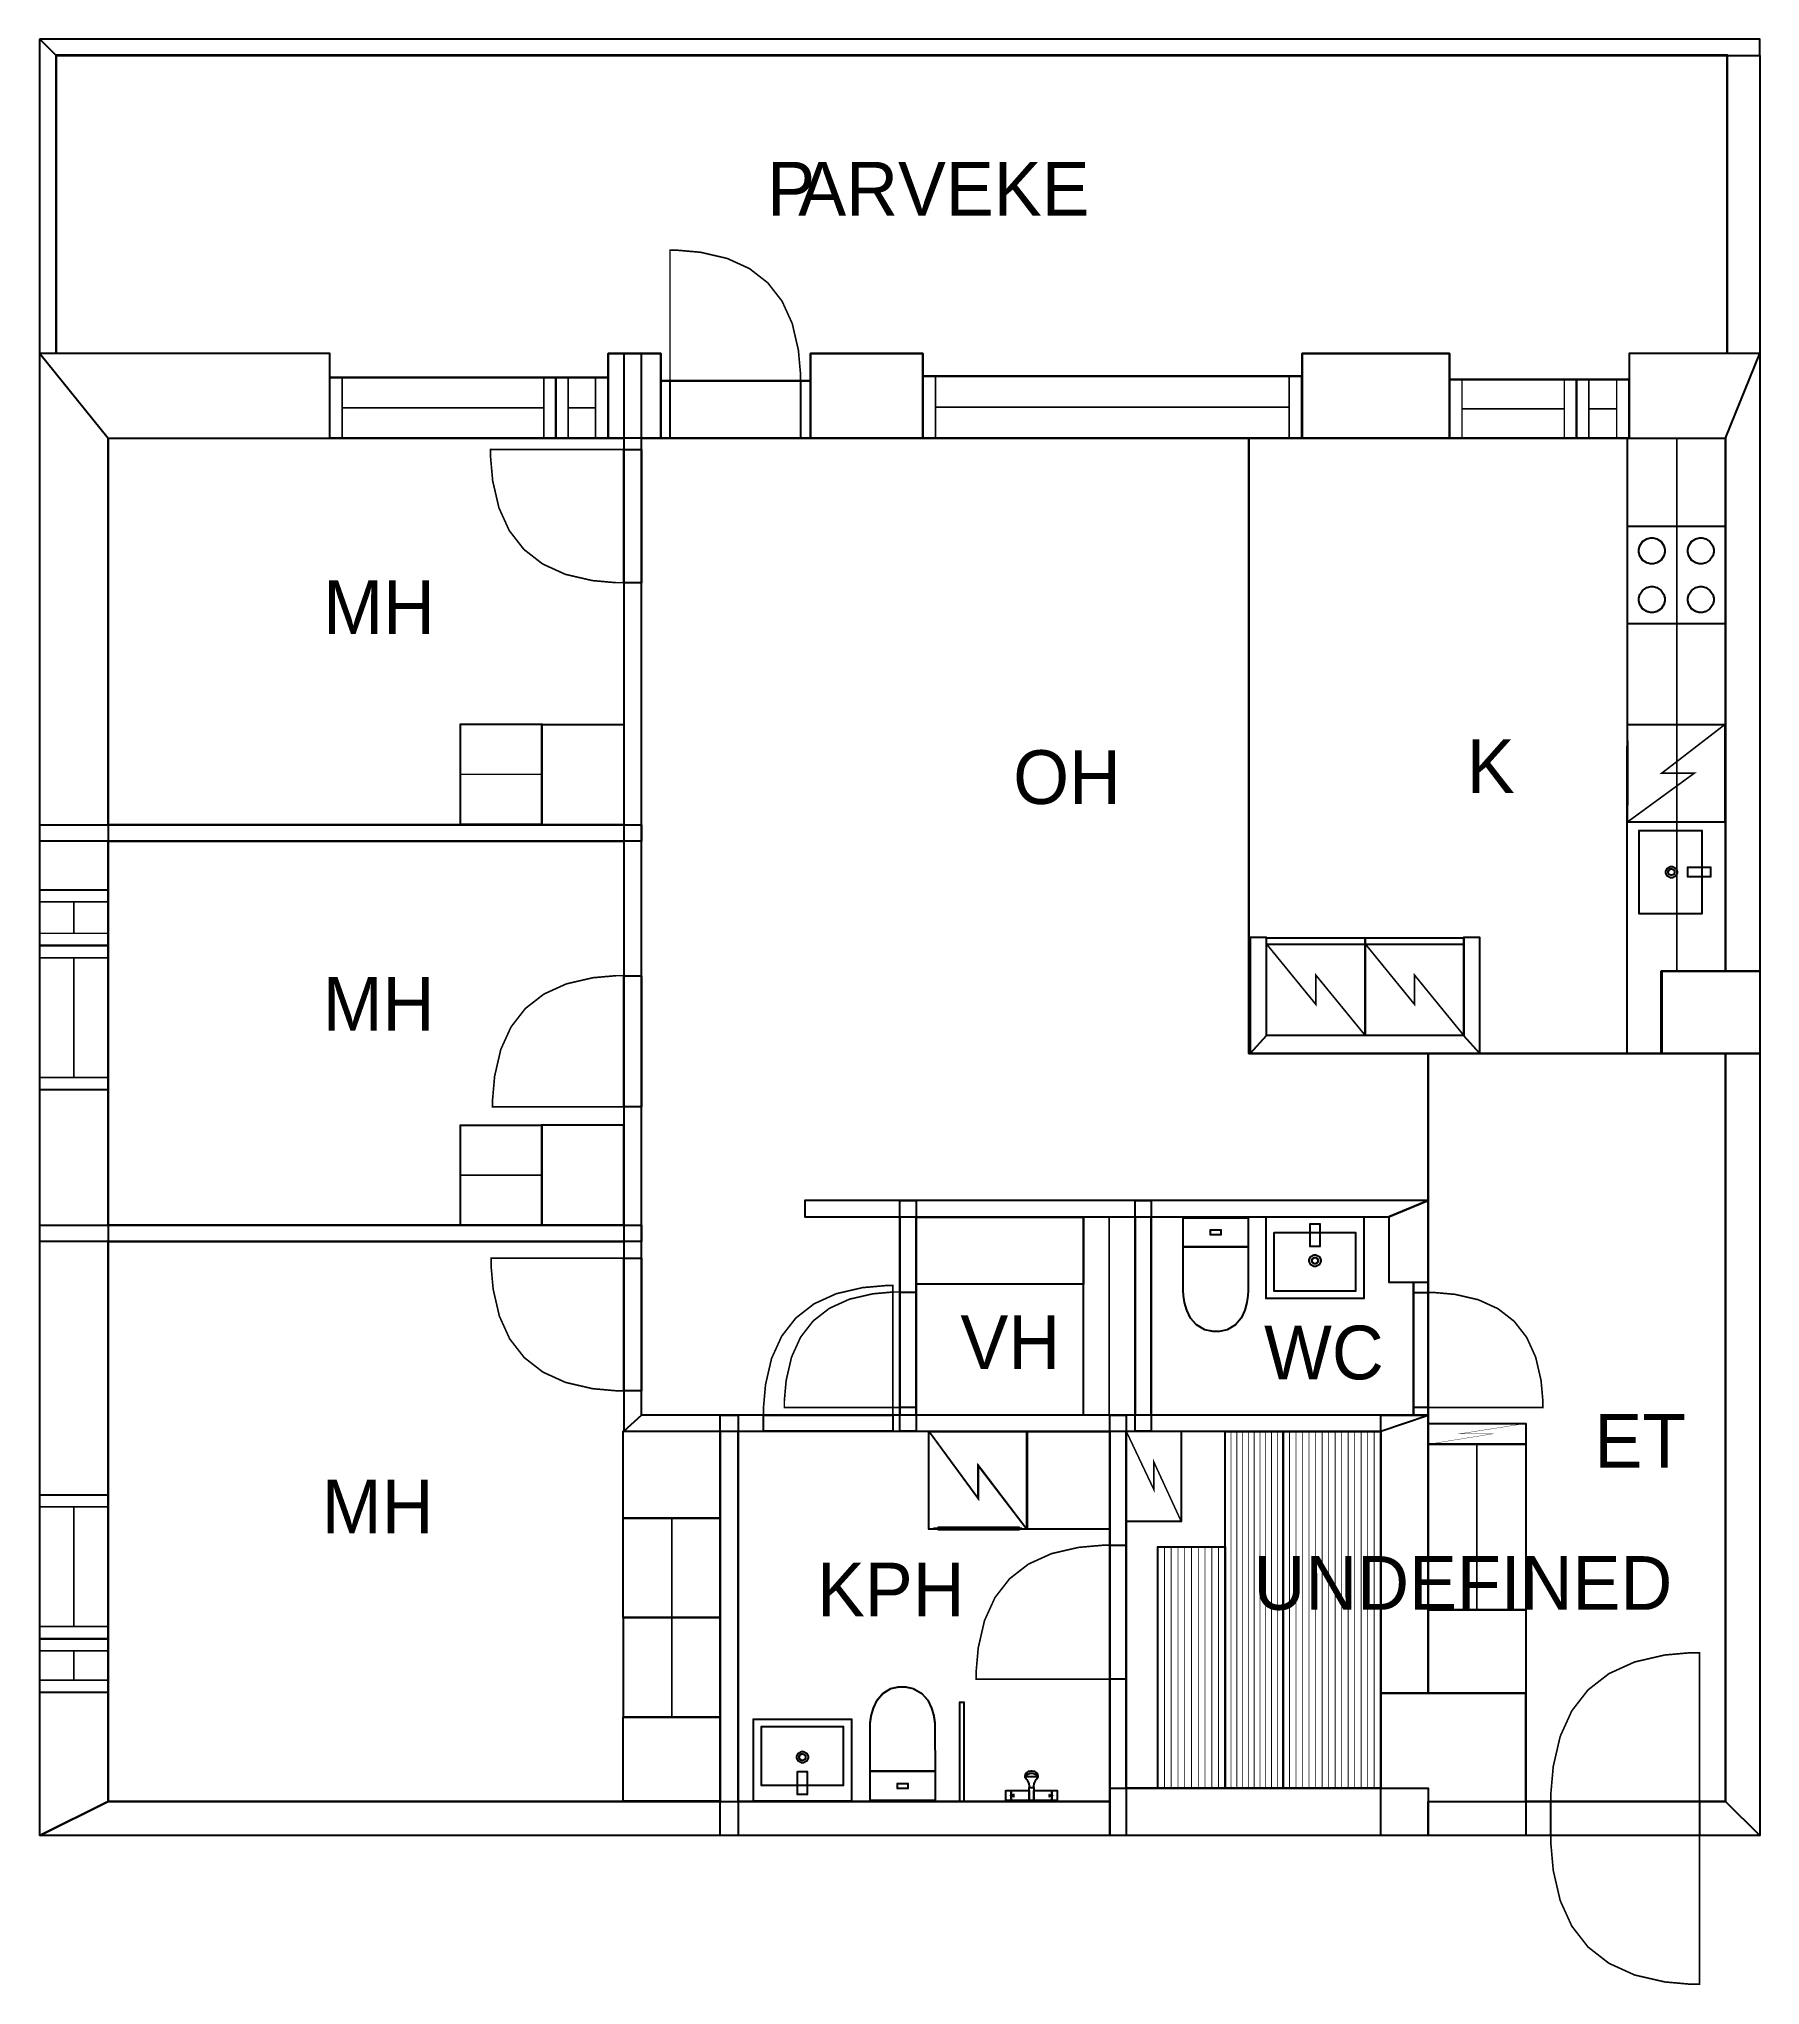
# Model space of a CAD drawing. Extents: x 0.4 to 11.5, y 0 to 12.5.
import ezdxf

# ---------------------------------------------------------------- set-up
doc = ezdxf.new("R2010")
doc.units = 0
doc.layers.get('0').update_dxf_attribs({"linetype": 'CONTINUOUS'})

msp = doc.modelspace()

# ---------------------------------------------------------------- texts
at = {"color": 0}
for s, p in [('P', (5.09608, 11.3294)), ('ARVEKE', (5.29508, 11.3294)), ('MH', (2.25347, 8.65106)), ('K', (9.57607, 7.63222)), ('OH', (6.67137, 7.56238)), ('MH', (2.25028, 6.11086)), ('VH', (6.33333, 3.94417)), ('WC', (8.27775, 3.87838)), ('ET', (10.3928, 3.3134)), ('MH', (2.24475, 2.893)), ('UNDEFINED', (8.20997, 2.40281)), ('KPH', (5.41481, 2.36086))]:
    msp.add_text(s, height=0.34375, dxfattribs=at).set_placement(p)

# ---------------------------------------------------------------- linework, layer by layer
at = {"color": 0}
for points, const_width in [([(0.438043, 10.4467), (0.438043, 12.458), (0.54221, 12.3538), (0.54221, 10.4467), (0.438043, 10.4467)], 0.002083), ([(0.54221, 12.3538), (11.4511, 12.3538), (11.4511, 12.458), (0.438043, 12.458), (0.54221, 12.3538)], 0.002083), ([(11.2427, 10.4467), (10.6151, 10.4467), (10.6151, 10.2805), (9.4655, 10.2805), (9.4655, 10.4467), (8.52154, 10.4467), (8.52154, 10.3014), (6.09158, 10.3014), (6.09158, 10.4467), (5.37343, 10.4467), (5.37343, 10.2723), (4.41396, 10.2723), (4.41396, 10.4467), (4.0779, 10.4467), (4.0779, 10.2917), (2.29617, 10.2917), (2.29617, 10.4467), (0.54221, 10.4467), (0.54221, 12.3587), (11.2427, 12.3587), (11.2427, 10.4467)], 0.002083), ([(11.2427, 12.3538), (11.4511, 12.3538), (11.4511, 10.4467), (11.2427, 10.4467), (11.2427, 12.3538)], 0.002083), ([(5.30886, 10.2723), (5.30886, 10.3213), (5.29579, 10.4681), (5.25662, 10.6378), (5.19135, 10.7813), (5.10004, 10.8987), (4.98258, 10.9901), (4.83903, 11.0553), (4.66938, 11.0945), (4.52257, 11.1075), (4.47364, 11.1075), (4.47364, 10.2723), (5.30886, 10.2723)], 0.010417), ([(0.875543, 9.905), (2.29617, 9.905), (2.29617, 10.4467), (0.438043, 10.4467), (0.875543, 9.905)], 0.002083), ([(0.438043, 0.957411), (0.438043, 10.4467), (0.875543, 9.905), (0.875543, 1.17616), (0.438043, 0.957411)], 0.002083), ([(4.0779, 10.4467), (4.41396, 10.4467), (4.41396, 9.905), (4.0779, 9.905), (4.0779, 10.4467)], 0.002083), ([(4.29096, 3.64968), (4.29096, 10.4467), (4.1774, 10.4467), (4.1774, 3.54551), (4.29096, 3.64968)], 0.002083), ([(5.37343, 10.4467), (6.09158, 10.4467), (6.09158, 9.905), (5.37343, 9.905), (5.37343, 10.4467)], 0.002083), ([(8.52154, 10.4467), (9.4655, 10.4467), (9.4655, 9.905), (8.52154, 9.905), (8.52154, 10.4467)], 0.002083), ([(10.6151, 9.905), (11.2323, 9.905), (11.4511, 10.4467), (10.6151, 10.4467), (10.6151, 9.905)], 0.002083), ([(11.4511, 10.4467), (11.4511, 6.4924), (11.2323, 6.4924), (11.2323, 9.905), (11.4511, 10.4467)], 0.002083), ([(2.29665, 10.2917), (3.74333, 10.2917), (3.74333, 9.905), (2.29665, 9.905), (2.29665, 10.2917)], 0.010417), ([(2.29665, 10.2917), (3.74333, 10.2917), (3.74333, 9.905), (2.29665, 9.905), (2.29665, 10.2917)], 0.010417), ([(2.29617, 10.2917), (4.0779, 10.2917), (4.0779, 9.905), (2.29617, 9.905), (2.29617, 10.2917)], 0.002083), ([(3.74333, 10.2917), (4.07531, 10.2917), (4.07531, 9.905), (3.74333, 9.905), (3.74333, 10.2917)], 0.010417), ([(3.74333, 10.2917), (4.07531, 10.2917), (4.07531, 9.905), (3.74333, 9.905), (3.74333, 10.2917)], 0.010417), ([(4.41396, 10.2723), (5.37343, 10.2723), (5.37343, 9.905), (4.41396, 9.905), (4.41396, 10.2723)], 0.002083), ([(4.47374, 10.2723), (5.30886, 10.2723), (5.30886, 9.905), (4.47374, 9.905), (4.47374, 10.2723)], 0.010417), ([(4.47374, 10.2723), (5.30886, 10.2723), (5.30886, 9.905), (4.47374, 9.905), (4.47374, 10.2723)], 0.010417), ([(6.09511, 10.3014), (8.51676, 10.3014), (8.51676, 9.905), (6.09511, 9.905), (6.09511, 10.3014)], 0.010417), ([(6.09511, 10.3014), (8.51676, 10.3014), (8.51676, 9.905), (6.09511, 9.905), (6.09511, 10.3014)], 0.010417), ([(6.09158, 10.3014), (8.52154, 10.3014), (8.52154, 9.905), (6.09158, 9.905), (6.09158, 10.3014)], 0.002083), ([(9.46696, 10.2805), (10.2782, 10.2805), (10.2782, 9.905), (9.46696, 9.905), (9.46696, 10.2805)], 0.010417), ([(9.46696, 10.2805), (10.2782, 10.2805), (10.2782, 9.905), (9.46696, 9.905), (9.46696, 10.2805)], 0.010417), ([(9.4655, 10.2805), (10.6151, 10.2805), (10.6151, 9.905), (9.4655, 9.905), (9.4655, 10.2805)], 0.002083), ([(10.2782, 10.2805), (10.6134, 10.2805), (10.6134, 9.905), (10.2782, 9.905), (10.2782, 10.2805)], 0.010417), ([(10.2782, 10.2805), (10.6134, 10.2805), (10.6134, 9.905), (10.2782, 9.905), (10.2782, 10.2805)], 0.010417), ([(10.6038, 9.905), (11.2323, 9.905), (11.2323, 6.4924), (10.8242, 6.4924), (10.8242, 5.96376), (10.6036, 5.96376), (10.6038, 9.905)], 0.010417), ([(10.9198, 9.90522), (10.9198, 6.4924), (11.2323, 6.4924), (11.2323, 9.90522), (10.9198, 9.90522)], 0.010417), ([(4.1774, 8.97906), (4.12744, 8.97906), (3.9776, 8.9924), (3.80447, 9.03233), (3.65793, 9.09896), (3.53808, 9.19217), (3.44482, 9.31207), (3.37825, 9.45856), (3.33826, 9.63167), (3.32497, 9.78153), (3.32497, 9.83143), (4.1774, 9.83143), (4.1774, 8.97906)], 0.010417), ([(4.1774, 9.83143), (4.29096, 9.83143), (4.29096, 8.97906), (4.1774, 8.97906), (4.1774, 9.83143)], 0.010417), ([(4.1774, 9.83143), (4.29096, 9.83143), (4.29096, 8.97906), (4.1774, 8.97906), (4.1774, 9.83143)], 0.010417), ([(10.604, 9.34022), (10.604, 8.71485), (11.2321, 8.71485), (11.2321, 9.34022), (10.604, 9.34022)], 0.010417), ([(10.7607, 9.0995), (10.7526, 9.0995), (10.7282, 9.10607), (10.7017, 9.12392), (10.6839, 9.15039), (10.6774, 9.17475), (10.6774, 9.18283), (10.6774, 9.19097), (10.6839, 9.21528), (10.7017, 9.24175), (10.7282, 9.25965), (10.7526, 9.26617), (10.7607, 9.26617), (10.7688, 9.26617), (10.7931, 9.25965), (10.8196, 9.24175), (10.8375, 9.21528), (10.844, 9.19097), (10.844, 9.18283), (10.844, 9.17475), (10.8375, 9.15039), (10.8196, 9.12392), (10.7931, 9.10607), (10.7688, 9.0995), (10.7607, 9.0995)], 0.010417), ([(11.0739, 9.0995), (11.0658, 9.0995), (11.0414, 9.10607), (11.015, 9.12392), (10.9971, 9.15039), (10.9906, 9.17475), (10.9906, 9.18283), (10.9906, 9.19097), (10.9971, 9.21528), (11.015, 9.24175), (11.0414, 9.25965), (11.0658, 9.26617), (11.0739, 9.26617), (11.082, 9.26617), (11.1063, 9.25965), (11.1329, 9.24175), (11.1507, 9.21528), (11.1573, 9.19097), (11.1573, 9.18283), (11.1573, 9.17475), (11.1507, 9.15039), (11.1329, 9.12392), (11.1063, 9.10607), (11.082, 9.0995), (11.0739, 9.0995)], 0.010417), ([(10.7607, 8.78749), (10.7526, 8.78749), (10.7282, 8.79406), (10.7017, 8.8119), (10.6839, 8.83843), (10.6774, 8.86274), (10.6774, 8.87082), (10.6774, 8.87896), (10.6839, 8.90332), (10.7017, 8.92979), (10.7282, 8.94764), (10.7526, 8.95415), (10.7607, 8.95415), (10.7688, 8.95415), (10.7931, 8.94764), (10.8196, 8.92979), (10.8375, 8.90332), (10.844, 8.87896), (10.844, 8.87082), (10.844, 8.86274), (10.8375, 8.83843), (10.8196, 8.8119), (10.7931, 8.79406), (10.7688, 8.78749), (10.7607, 8.78749)], 0.010417), ([(11.0739, 8.78749), (11.0658, 8.78749), (11.0414, 8.79406), (11.015, 8.8119), (10.9971, 8.83843), (10.9906, 8.86274), (10.9906, 8.87082), (10.9906, 8.87896), (10.9971, 8.90332), (11.015, 8.92979), (11.0414, 8.94764), (11.0658, 8.95415), (11.0739, 8.95415), (11.082, 8.95415), (11.1063, 8.94764), (11.1329, 8.92979), (11.1507, 8.90332), (11.1573, 8.87896), (11.1573, 8.87082), (11.1573, 8.86274), (11.1507, 8.83843), (11.1329, 8.8119), (11.1063, 8.79406), (11.082, 8.78749), (11.0739, 8.78749)], 0.010417), ([(3.13249, 8.07319), (3.65272, 8.07319), (3.65272, 7.43099), (3.13249, 7.43099), (3.13249, 8.07319)], 0.010417), ([(3.65272, 8.07161), (4.17774, 8.07161), (4.17774, 7.42919), (3.65272, 7.42919), (3.65272, 8.07161)], 0.010417), ([(10.6037, 8.07135), (10.6037, 7.44635), (11.2287, 7.44635), (11.2287, 8.07135), (10.6037, 8.07135)], 0.010417), ([(0.438043, 7.42914), (4.29096, 7.42914), (4.29096, 7.32497), (0.438043, 7.32497), (0.438043, 7.42914)], 0.002083), ([(10.6785, 7.39301), (10.6785, 6.85986), (11.0813, 6.85986), (11.0813, 7.39301), (10.6785, 7.39301)], 0.010417), ([(10.8858, 7.08996), (10.8793, 7.08996), (10.86, 7.10064), (10.8493, 7.12001), (10.8493, 7.12642), (10.8493, 7.13286), (10.86, 7.15224), (10.8793, 7.16287), (10.8858, 7.16287), (10.8922, 7.16287), (10.9116, 7.15224), (10.9222, 7.13286), (10.9222, 7.12642), (10.9222, 7.12001), (10.9116, 7.10064), (10.8922, 7.08996), (10.8858, 7.08996)], 0.008333), ([(10.8858, 7.10558), (10.8821, 7.10558), (10.871, 7.11171), (10.865, 7.12278), (10.865, 7.12642), (10.865, 7.1301), (10.871, 7.14117), (10.8821, 7.14725), (10.8858, 7.14725), (10.8894, 7.14725), (10.9005, 7.14117), (10.9066, 7.1301), (10.9066, 7.12642), (10.9066, 7.12278), (10.9005, 7.11171), (10.8894, 7.10558), (10.8858, 7.10558)], 0.008333), ([(10.9905, 7.15842), (10.9905, 7.09592), (11.1363, 7.09592), (11.1363, 7.15842), (10.9905, 7.15842)], 0.010417), ([(0.438043, 7.01313), (0.875543, 7.01313), (0.875543, 6.65582), (0.438043, 6.65582), (0.438043, 7.01313)], 0.010417), ([(0.438043, 7.01313), (0.875543, 7.01313), (0.875543, 6.65582), (0.438043, 6.65582), (0.438043, 7.01313)], 0.010417), ([(0.438043, 6.65582), (0.875543, 6.65582), (0.875543, 5.73242), (0.438043, 5.73242), (0.438043, 6.65582)], 0.010417), ([(0.438043, 6.65582), (0.875543, 6.65582), (0.875543, 5.73242), (0.438043, 5.73242), (0.438043, 6.65582)], 0.010417), ([(8.18918, 6.70628), (8.18918, 5.96376), (8.29335, 6.07915), (8.29335, 6.70628), (8.18918, 6.70628)], 0.002083), ([(8.29335, 6.70426), (8.92594, 6.70426), (8.92594, 6.07926), (8.29335, 6.07926), (8.29335, 6.70426)], 0.010544), ([(8.29335, 6.70426), (8.92594, 6.70426), (8.92594, 6.6626), (8.29335, 6.6626), (8.29335, 6.70426)], 0.010544), ([(8.92594, 6.70443), (9.55707, 6.70443), (9.55707, 6.07943), (8.92594, 6.07943), (8.92594, 6.70443)], 0.010519), ([(8.92594, 6.70443), (9.55707, 6.70443), (9.55707, 6.66276), (8.92594, 6.66276), (8.92594, 6.70443)], 0.010519), ([(9.65875, 5.96376), (9.65875, 6.70628), (9.55458, 6.70628), (9.55458, 6.07915), (9.65875, 5.96376)], 0.002083), ([(10.8209, 6.4924), (11.4511, 6.4924), (11.4511, 5.96376), (10.8209, 5.96376), (10.8209, 6.4924)], 0.002083), ([(4.1774, 6.46283), (4.12819, 6.46283), (3.98058, 6.44976), (3.81006, 6.41038), (3.66575, 6.34478), (3.54769, 6.25293), (3.45589, 6.13488), (3.39031, 5.99056), (3.35092, 5.82004), (3.33783, 5.67242), (3.33783, 5.62321), (4.1774, 5.62321), (4.1774, 6.46283)], 0.010417), ([(4.1774, 6.46283), (4.29096, 6.46283), (4.29096, 5.6231), (4.1774, 5.6231), (4.1774, 6.46283)], 0.010417), ([(4.1774, 6.46283), (4.29096, 6.46283), (4.29096, 5.6231), (4.1774, 5.6231), (4.1774, 6.46283)], 0.010417), ([(8.18918, 5.96376), (9.65875, 5.96376), (9.55458, 6.07915), (8.29335, 6.07915), (8.18918, 5.96376)], 0.002083), ([(11.4511, 5.96376), (11.4511, 0.957411), (11.2323, 1.17616), (11.2323, 5.96376), (11.4511, 5.96376)], 0.002083), ([(3.13249, 5.50672), (3.65272, 5.50672), (3.65272, 4.86453), (3.13249, 4.86453), (3.13249, 5.50672)], 0.010417), ([(3.65267, 5.50825), (4.17703, 5.50825), (4.17703, 4.86583), (3.65267, 4.86583), (3.65267, 5.50825)], 0.010417), ([(9.32742, 5.02274), (5.33789, 5.02274), (5.33789, 4.91857), (9.07731, 4.91857), (9.32742, 5.02274)], 0.002083), ([(5.94575, 5.02274), (6.04992, 5.02274), (6.04992, 3.54551), (5.94575, 3.54551), (5.94575, 5.02274)], 0.002083), ([(7.45144, 5.02274), (7.55561, 5.02274), (7.55561, 3.54551), (7.45144, 3.54551), (7.45144, 5.02274)], 0.002083), ([(9.32742, 4.5), (9.32742, 5.02274), (9.07731, 4.91857), (9.07731, 4.5), (9.32742, 4.5)], 0.002083), ([(0.438043, 4.86458), (4.29096, 4.86458), (4.29096, 4.76042), (0.438043, 4.76042), (0.438043, 4.86458)], 0.002083), ([(6.04904, 4.91775), (7.12131, 4.91775), (7.12131, 4.48671), (6.04904, 4.48671), (6.04904, 4.91775)], 0.010417), ([(7.12136, 4.91857), (7.12136, 3.64942), (7.45096, 3.64942), (7.45096, 4.91857), (7.12136, 4.91857)], 0.010417), ([(7.759, 4.91336), (8.17551, 4.91336), (8.17551, 4.72607), (7.759, 4.72607), (7.759, 4.91336)], 0.010417), ([(8.29118, 4.91857), (8.91618, 4.91857), (8.91618, 4.39626), (8.29118, 4.39626), (8.29118, 4.91857)], 0.010417), ([(8.57243, 4.875), (8.63493, 4.875), (8.63493, 4.72917), (8.57243, 4.72917), (8.57243, 4.875)], 0.010417), ([(7.93414, 4.8355), (8.00037, 4.8355), (8.00037, 4.80393), (7.93414, 4.80393), (7.93414, 4.8355)], 0.010417), ([(8.34326, 4.81754), (8.8641, 4.81754), (8.8641, 4.44243), (8.34326, 4.44243), (8.34326, 4.81754)], 0.010417), ([(4.1774, 3.80533), (4.12761, 3.80533), (3.97831, 3.81863), (3.80578, 3.85846), (3.65978, 3.92481), (3.54036, 4.01768), (3.44743, 4.13715), (3.38108, 4.2831), (3.34125, 4.45562), (3.32801, 4.60493), (3.32801, 4.65468), (4.1774, 4.65468), (4.1774, 3.80533)], 0.010417), ([(4.1774, 4.65468), (4.29096, 4.65468), (4.29096, 3.80533), (4.1774, 3.80533), (4.1774, 4.65468)], 0.010417), ([(4.1774, 4.65468), (4.29096, 4.65468), (4.29096, 3.80533), (4.1774, 3.80533), (4.1774, 4.65468)], 0.010417), ([(8.17551, 4.45779), (8.17551, 4.45779), (8.17557, 4.44607), (8.17393, 4.4151), (8.16781, 4.37125), (8.1544, 4.32101), (8.13086, 4.27078), (8.0944, 4.22694), (8.04221, 4.19596), (7.98915, 4.18419), (7.97151, 4.18419), (7.95318, 4.18419), (7.89833, 4.19596), (7.84429, 4.22694), (7.80647, 4.27078), (7.78201, 4.32101), (7.76801, 4.37125), (7.76161, 4.4151), (7.75988, 4.44607), (7.75999, 4.45779), (7.75999, 4.45779), (7.75896, 4.72607), (8.17551, 4.72607), (8.17551, 4.45779)], 0.010417), ([(8.64014, 4.63824), (8.64014, 4.63183), (8.62944, 4.61247), (8.61008, 4.60178), (8.60368, 4.60178), (8.59722, 4.60178), (8.57785, 4.61247), (8.56722, 4.63183), (8.56722, 4.63824), (8.56722, 4.64469), (8.57785, 4.66407), (8.59722, 4.67469), (8.60368, 4.67469), (8.61008, 4.67469), (8.62944, 4.66407), (8.64014, 4.64469), (8.64014, 4.63824)], 0.008333), ([(8.62451, 4.63824), (8.62451, 4.6346), (8.61838, 4.62354), (8.60732, 4.6174), (8.60368, 4.6174), (8.59999, 4.6174), (8.58892, 4.62354), (8.58285, 4.6346), (8.58285, 4.63824), (8.58285, 4.64193), (8.58892, 4.653), (8.59999, 4.65907), (8.60368, 4.65907), (8.60732, 4.65907), (8.61838, 4.653), (8.62451, 4.64193), (8.62451, 4.63824)], 0.008333), ([(9.23367, 4.5), (9.32742, 4.5), (9.32742, 3.64968), (9.23367, 3.64968), (9.23367, 4.5)], 0.002083), ([(5.07238, 3.64968), (5.07238, 3.69829), (5.08529, 3.84397), (5.12414, 4.01232), (5.18892, 4.15474), (5.27957, 4.27126), (5.39611, 4.36193), (5.53851, 4.42671), (5.70687, 4.46556), (5.85254, 4.47846), (5.90115, 4.47846), (5.90115, 3.64968), (5.07238, 3.64968)], 0.010417), ([(5.94575, 4.4375), (5.90235, 4.4375), (5.77229, 4.42594), (5.62201, 4.39128), (5.49485, 4.3335), (5.39079, 4.25256), (5.30985, 4.14849), (5.25206, 4.02132), (5.21739, 3.87104), (5.20583, 3.741), (5.20583, 3.6976), (5.94575, 3.6976), (5.94575, 4.4375)], 0.010417), ([(5.94575, 4.4375), (6.04992, 4.4375), (6.04992, 3.69749), (5.94575, 3.69749), (5.94575, 4.4375)], 0.010417), ([(5.94575, 4.4375), (6.04992, 4.4375), (6.04992, 3.69749), (5.94575, 3.69749), (5.94575, 4.4375)], 0.010417), ([(9.23367, 4.43397), (9.32742, 4.43397), (9.32742, 3.69857), (9.23367, 3.69857), (9.23367, 4.43397)], 0.010417), ([(9.23367, 4.43397), (9.32742, 4.43397), (9.32742, 3.69857), (9.23367, 3.69857), (9.23367, 4.43397)], 0.010417), ([(9.32742, 4.43397), (9.3705, 4.43397), (9.49972, 4.42253), (9.64914, 4.38803), (9.7755, 4.33057), (9.87896, 4.25011), (9.95936, 4.14671), (10.0168, 4.02035), (10.0513, 3.87093), (10.0628, 3.74169), (10.0628, 3.69857), (9.32742, 3.69857), (9.32742, 4.43397)], 0.010417), ([(9.32742, 3.64968), (4.29096, 3.64968), (4.1774, 3.54551), (9.02533, 3.54551), (9.32742, 3.64968)], 0.002083), ([(4.79551, 3.64968), (4.9101, 3.64968), (4.9101, 0.957411), (4.79551, 0.957411), (4.79551, 3.64968)], 0.002083), ([(5.07238, 3.64968), (5.90115, 3.64968), (5.90115, 3.54551), (5.07238, 3.54551), (5.07238, 3.64968)], 0.010417), ([(5.07238, 3.64968), (5.90115, 3.64968), (5.90115, 3.54551), (5.07238, 3.54551), (5.07238, 3.64968)], 0.010417), ([(7.29042, 3.64968), (7.39458, 3.64968), (7.39458, 0.957411), (7.29042, 0.957411), (7.29042, 3.64968)], 0.002083), ([(9.02533, 3.64968), (9.32742, 3.64968), (9.32742, 1.86811), (9.02533, 1.86811), (9.02533, 3.64968)], 0.002083), ([(4.17367, 3.54557), (4.17367, 2.99024), (4.79417, 2.99024), (4.79417, 3.54557), (4.17367, 3.54557)], 0.010417), ([(6.13162, 3.54476), (6.75662, 3.54476), (6.75662, 2.91976), (6.13162, 2.91976), (6.13162, 3.54476)], 0.010417), ([(6.13162, 3.54476), (6.75662, 3.54476), (6.75662, 2.91976), (6.13162, 2.91976), (6.13162, 3.54476)], 0.010417), ([(6.76183, 3.54476), (7.29047, 3.54476), (7.29047, 2.91976), (6.76183, 2.91976), (6.76183, 3.54476)], 0.010417), ([(7.39524, 3.54557), (7.39524, 2.96799), (7.74744, 2.96799), (7.74744, 3.54557), (7.39524, 3.54557)], 0.009626), ([(8.02929, 3.54546), (8.02929, 1.26009), (8.39919, 1.26009), (8.39919, 3.54546), (8.02929, 3.54546)], 0.010417), ([(8.39919, 3.54492), (8.39919, 1.26004), (9.02419, 1.26004), (9.02419, 3.54492), (8.39919, 3.54492)], 0.010417), ([(9.32856, 3.59592), (9.32856, 3.46311), (9.95356, 3.46311), (9.95356, 3.59592), (9.32856, 3.59592)], 0.002214), ([(9.32807, 3.46311), (9.32807, 2.403), (9.95307, 2.403), (9.95307, 3.46311), (9.32807, 3.46311)], 0.010417), ([(0.438043, 3.13938), (0.875543, 3.13938), (0.875543, 2.2175), (0.438043, 2.2175), (0.438043, 3.13938)], 0.010417), ([(0.438043, 3.13938), (0.875543, 3.13938), (0.875543, 2.2175), (0.438043, 2.2175), (0.438043, 3.13938)], 0.010417), ([(4.17449, 2.99029), (4.17449, 2.35297), (4.79497, 2.35297), (4.79497, 2.99029), (4.17449, 2.99029)], 0.010417), ([(6.192, 2.93224), (6.7066, 2.93224), (6.7066, 2.91456), (6.192, 2.91456), (6.192, 2.93224)], 0.010417), ([(7.29042, 2.81575), (7.24024, 2.81575), (7.08968, 2.8024), (6.91581, 2.76226), (6.76861, 2.69536), (6.64822, 2.60172), (6.55458, 2.48128), (6.48768, 2.33415), (6.44754, 2.16021), (6.43419, 2.00965), (6.43419, 1.95947), (7.29042, 1.95947), (7.29042, 2.81575)], 0.010417), ([(7.29042, 2.81575), (7.39458, 2.81575), (7.39458, 1.95936), (7.29042, 1.95936), (7.29042, 2.81575)], 0.010417), ([(7.29042, 2.81575), (7.39458, 2.81575), (7.39458, 1.95936), (7.29042, 1.95936), (7.29042, 2.81575)], 0.010417), ([(7.59662, 2.80658), (7.59662, 1.26004), (8.02929, 1.26004), (8.02929, 2.80658), (7.59662, 2.80658)], 0.010417), ([(9.3279, 2.403), (9.3279, 1.86632), (9.9529, 1.86632), (9.9529, 2.403), (9.3279, 2.403)], 0.010417), ([(4.17497, 2.35297), (4.17497, 1.71571), (4.79546, 1.71571), (4.79546, 2.35297), (4.17497, 2.35297)], 0.010417), ([(0.438043, 2.2175), (0.875543, 2.2175), (0.875543, 1.87364), (0.438043, 1.87364), (0.438043, 2.2175)], 0.010417), ([(0.438043, 2.2175), (0.875543, 2.2175), (0.875543, 1.87364), (0.438043, 1.87364), (0.438043, 2.2175)], 0.010417), ([(10.1144, 1.17616), (10.1144, 1.23199), (10.1292, 1.39931), (10.1738, 1.59272), (10.2482, 1.75635), (10.3524, 1.89025), (10.4863, 1.99442), (10.6499, 2.06879), (10.8433, 2.11339), (11.0106, 2.12825), (11.0665, 2.12825), (11.0665, 1.17616), (10.1144, 1.17616)], 0.010417), ([(5.75467, 1.63693), (5.75467, 1.63693), (5.75456, 1.64871), (5.75618, 1.67969), (5.76232, 1.72353), (5.77572, 1.77376), (5.79926, 1.824), (5.83572, 1.86783), (5.88792, 1.89882), (5.94097, 1.91054), (5.95865, 1.91054), (5.97694, 1.91054), (6.03179, 1.89882), (6.08583, 1.86783), (6.12364, 1.824), (6.14811, 1.77376), (6.16211, 1.72353), (6.16851, 1.67969), (6.17025, 1.64871), (6.17019, 1.63693), (6.17019, 1.63693), (6.17122, 1.36865), (5.75467, 1.36865), (5.75467, 1.63693)], 0.010417), ([(9.02533, 1.86811), (9.95269, 1.86811), (9.95269, 0.957411), (9.02533, 0.957411), (9.02533, 1.86811)], 0.002083), ([(6.32856, 1.81108), (6.3546, 1.81108), (6.3546, 1.17616), (6.32856, 1.17616), (6.32856, 1.81108)], 0.010417), ([(6.32856, 1.81108), (6.3546, 1.81108), (6.3546, 1.17616), (6.32856, 1.17616), (6.32856, 1.81108)], 0.010417), ([(4.17432, 1.71571), (4.17432, 1.17676), (4.79482, 1.17676), (4.79482, 1.71571), (4.17432, 1.71571)], 0.010417), ([(5.00786, 1.70258), (5.63514, 1.70258), (5.63514, 1.17698), (5.00786, 1.17698), (5.00786, 1.70258)], 0.010417), ([(5.06011, 1.65614), (5.58285, 1.65614), (5.58285, 1.27799), (5.06011, 1.27799), (5.06011, 1.65614)], 0.010417), ([(5.28504, 1.45904), (5.28504, 1.4655), (5.29568, 1.48486), (5.31506, 1.4955), (5.3215, 1.4955), (5.3279, 1.4955), (5.34728, 1.48486), (5.35796, 1.4655), (5.35796, 1.45904), (5.35796, 1.45264), (5.34728, 1.43326), (5.3279, 1.42258), (5.3215, 1.42258), (5.31506, 1.42258), (5.29568, 1.43326), (5.28504, 1.45264), (5.28504, 1.45904)], 0.008333), ([(5.29036, 1.36654), (5.35286, 1.36654), (5.35286, 1.2207), (5.29036, 1.2207), (5.29036, 1.36654)], 0.010417), ([(5.30067, 1.45904), (5.30067, 1.46272), (5.30675, 1.47379), (5.31782, 1.47988), (5.3215, 1.47988), (5.32514, 1.47988), (5.33621, 1.47379), (5.34233, 1.46272), (5.34233, 1.45904), (5.34233, 1.4554), (5.33621, 1.44433), (5.32514, 1.43821), (5.3215, 1.43821), (5.31782, 1.43821), (5.30675, 1.44433), (5.30067, 1.4554), (5.30067, 1.45904)], 0.008333), ([(5.75467, 1.36865), (6.17122, 1.36865), (6.17122, 1.18137), (5.75467, 1.18137), (5.75467, 1.36865)], 0.010417), ([(5.92979, 1.2908), (5.99604, 1.2908), (5.99604, 1.25922), (5.92979, 1.25922), (5.92979, 1.2908)], 0.010417), ([(6.62337, 1.2449), (6.65881, 1.2449), (6.65881, 1.18137), (6.62337, 1.18137), (6.62337, 1.2449)], 0.010417), ([(6.65776, 1.2449), (6.77442, 1.2449), (6.77442, 1.18137), (6.65776, 1.18137), (6.65776, 1.2449)], 0.010417), ([(6.80251, 1.18137), (6.77442, 1.18137), (6.77442, 1.2647), (6.78142, 1.2647), (6.79719, 1.2647), (6.80251, 1.2647), (6.80251, 1.24387), (6.80251, 1.19699), (6.80251, 1.18137)], 0.010417), ([(6.80251, 1.2449), (6.91922, 1.2449), (6.91922, 1.18137), (6.80251, 1.18137), (6.80251, 1.2449)], 0.010417), ([(6.91922, 1.2449), (6.95253, 1.2449), (6.95253, 1.18137), (6.91922, 1.18137), (6.91922, 1.2449)], 0.010417), ([(7.29042, 1.25998), (9.32742, 1.25998), (9.32742, 0.957411), (7.29042, 0.957411), (7.29042, 1.25998)], 0.002083), ([(7.29042, 0.957411), (0.438043, 0.957411), (0.875543, 1.17616), (7.29042, 1.17616), (7.29042, 0.957411)], 0.002083), ([(6.65881, 1.21365), (6.662, 1.21246), (6.67165, 1.2086), (6.67443, 1.20741), (6.67443, 1.20741), (6.67443, 1.20888), (6.67443, 1.21316), (6.67443, 1.21745), (6.67443, 1.21886), (6.67443, 1.21886), (6.67204, 1.21821), (6.66206, 1.21484), (6.65881, 1.21365)], 0.010417), ([(6.91922, 1.21365), (6.91596, 1.21246), (6.90631, 1.2086), (6.9036, 1.20741), (6.9036, 1.20741), (6.9036, 1.20888), (6.9036, 1.21316), (6.9036, 1.21745), (6.9036, 1.21886), (6.9036, 1.21886), (6.90593, 1.21821), (6.9159, 1.21484), (6.91922, 1.21365)], 0.010417), ([(11.4511, 0.957411), (9.32742, 0.957411), (9.32742, 1.17616), (11.2323, 1.17616), (11.4511, 0.957411)], 0.002083), ([(10.1144, 1.17616), (11.0665, 1.17616), (11.0665, 0.957411), (10.1144, 0.957411), (10.1144, 1.17616)], 0.010417), ([(10.1144, 1.17616), (11.0665, 1.17616), (11.0665, 0.957411), (10.1144, 0.957411), (10.1144, 1.17616)], 0.010417), ([(10.1144, 0.957411), (10.1144, 0.901639), (10.1292, 0.734321), (10.1738, 0.540907), (10.2482, 0.377279), (10.3524, 0.243381), (10.4863, 0.139214), (10.6499, 0.064833), (10.8433, 0.020237), (11.0106, 0.005317), (11.0665, 0.005317), (11.0665, 0.957411), (10.1144, 0.957411)], 0.010417)]:
    msp.add_lwpolyline(points, close=True, dxfattribs=dict(at, const_width=const_width))
at = {"color": 7}
for points in [[(0.438043, 10.4467), (0.438043, 12.458), (0.54221, 12.3538), (0.54221, 10.4467), (0.438043, 10.4467)], [(0.54221, 12.3538), (11.4511, 12.3538), (11.4511, 12.458), (0.438043, 12.458), (0.54221, 12.3538)], [(11.2427, 10.4467), (10.6151, 10.4467), (10.6151, 10.2805), (9.4655, 10.2805), (9.4655, 10.4467), (8.52154, 10.4467), (8.52154, 10.3014), (6.09158, 10.3014), (6.09158, 10.4467), (5.37343, 10.4467), (5.37343, 10.2723), (4.41396, 10.2723), (4.41396, 10.4467), (4.0779, 10.4467), (4.0779, 10.2917), (2.29617, 10.2917), (2.29617, 10.4467), (0.54221, 10.4467), (0.54221, 12.3587), (11.2427, 12.3587), (11.2427, 10.4467)], [(2.29665, 10.2917), (3.74333, 10.2917), (3.74333, 9.905), (2.29665, 9.905), (2.29665, 10.2917)], [(2.29665, 10.2917), (3.74333, 10.2917), (3.74333, 9.905), (2.29665, 9.905), (2.29665, 10.2917)], [(3.74333, 10.2917), (4.07531, 10.2917), (4.07531, 9.905), (3.74333, 9.905), (3.74333, 10.2917)], [(3.74333, 10.2917), (4.07531, 10.2917), (4.07531, 9.905), (3.74333, 9.905), (3.74333, 10.2917)], [(4.47374, 10.2723), (5.30886, 10.2723), (5.30886, 9.905), (4.47374, 9.905), (4.47374, 10.2723)], [(4.47374, 10.2723), (5.30886, 10.2723), (5.30886, 9.905), (4.47374, 9.905), (4.47374, 10.2723)], [(6.09511, 10.3014), (8.51676, 10.3014), (8.51676, 9.905), (6.09511, 9.905), (6.09511, 10.3014)], [(6.09511, 10.3014), (8.51676, 10.3014), (8.51676, 9.905), (6.09511, 9.905), (6.09511, 10.3014)], [(9.46696, 10.2805), (10.2782, 10.2805), (10.2782, 9.905), (9.46696, 9.905), (9.46696, 10.2805)], [(9.46696, 10.2805), (10.2782, 10.2805), (10.2782, 9.905), (9.46696, 9.905), (9.46696, 10.2805)], [(10.2782, 10.2805), (10.6134, 10.2805), (10.6134, 9.905), (10.2782, 9.905), (10.2782, 10.2805)], [(10.2782, 10.2805), (10.6134, 10.2805), (10.6134, 9.905), (10.2782, 9.905), (10.2782, 10.2805)], [(0.875543, 9.905), (4.1774, 9.905), (4.1774, 7.42914), (0.875543, 7.42914), (0.875543, 9.905)], [(8.18083, 5.96376), (9.32856, 5.96376), (9.32856, 1.86811), (9.32742, 1.86811), (9.32742, 5.02274), (5.33789, 5.02274), (5.33789, 4.91857), (5.94575, 4.91857), (5.94575, 3.64968), (4.29096, 3.64968), (4.29096, 9.905), (8.18083, 9.905), (8.18083, 5.96376)], [(11.2323, 6.4924), (10.8209, 6.4924), (10.8209, 5.96376), (8.18083, 5.96376), (8.18083, 9.905), (11.2323, 9.905), (11.2323, 6.4924)], [(10.6038, 9.905), (11.2323, 9.905), (11.2323, 6.4924), (10.8242, 6.4924), (10.8242, 5.96376), (10.6036, 5.96376), (10.6038, 9.905)], [(4.1774, 9.83143), (4.29096, 9.83143), (4.29096, 8.97906), (4.1774, 8.97906), (4.1774, 9.83143)], [(4.1774, 9.83143), (4.29096, 9.83143), (4.29096, 8.97906), (4.1774, 8.97906), (4.1774, 9.83143)], [(10.604, 9.34022), (11.2321, 9.34022), (11.2321, 8.71485), (10.604, 8.71485), (10.604, 9.34022)], [(10.7607, 9.0995), (10.7526, 9.0995), (10.7282, 9.10607), (10.7017, 9.12392), (10.6839, 9.15039), (10.6774, 9.17475), (10.6774, 9.18283), (10.6774, 9.19097), (10.6839, 9.21528), (10.7017, 9.24175), (10.7282, 9.25965), (10.7526, 9.26617), (10.7607, 9.26617), (10.7688, 9.26617), (10.7931, 9.25965), (10.8196, 9.24175), (10.8375, 9.21528), (10.844, 9.19097), (10.844, 9.18283), (10.844, 9.17475), (10.8375, 9.15039), (10.8196, 9.12392), (10.7931, 9.10607), (10.7688, 9.0995), (10.7607, 9.0995)], [(11.0739, 9.0995), (11.0658, 9.0995), (11.0414, 9.10607), (11.015, 9.12392), (10.9971, 9.15039), (10.9906, 9.17475), (10.9906, 9.18283), (10.9906, 9.19097), (10.9971, 9.21528), (11.015, 9.24175), (11.0414, 9.25965), (11.0658, 9.26617), (11.0739, 9.26617), (11.082, 9.26617), (11.1063, 9.25965), (11.1329, 9.24175), (11.1507, 9.21528), (11.1573, 9.19097), (11.1573, 9.18283), (11.1573, 9.17475), (11.1507, 9.15039), (11.1329, 9.12392), (11.1063, 9.10607), (11.082, 9.0995), (11.0739, 9.0995)], [(10.7607, 8.78749), (10.7526, 8.78749), (10.7282, 8.79406), (10.7017, 8.8119), (10.6839, 8.83843), (10.6774, 8.86274), (10.6774, 8.87082), (10.6774, 8.87896), (10.6839, 8.90332), (10.7017, 8.92979), (10.7282, 8.94764), (10.7526, 8.95415), (10.7607, 8.95415), (10.7688, 8.95415), (10.7931, 8.94764), (10.8196, 8.92979), (10.8375, 8.90332), (10.844, 8.87896), (10.844, 8.87082), (10.844, 8.86274), (10.8375, 8.83843), (10.8196, 8.8119), (10.7931, 8.79406), (10.7688, 8.78749), (10.7607, 8.78749)], [(11.0739, 8.78749), (11.0658, 8.78749), (11.0414, 8.79406), (11.015, 8.8119), (10.9971, 8.83843), (10.9906, 8.86274), (10.9906, 8.87082), (10.9906, 8.87896), (10.9971, 8.90332), (11.015, 8.92979), (11.0414, 8.94764), (11.0658, 8.95415), (11.0739, 8.95415), (11.082, 8.95415), (11.1063, 8.94764), (11.1329, 8.92979), (11.1507, 8.90332), (11.1573, 8.87896), (11.1573, 8.87082), (11.1573, 8.86274), (11.1507, 8.83843), (11.1329, 8.8119), (11.1063, 8.79406), (11.082, 8.78749), (11.0739, 8.78749)], [(3.13249, 8.07319), (3.65272, 8.07319), (3.65272, 7.43099), (3.13249, 7.43099), (3.13249, 8.07319)], [(3.65272, 8.07161), (4.17774, 8.07161), (4.17774, 7.42919), (3.65272, 7.42919), (3.65272, 8.07161)], [(10.6037, 8.07135), (11.2287, 8.07135), (11.2287, 7.44635), (10.6037, 7.44635), (10.6037, 8.07135)], [(10.6785, 7.39301), (11.0813, 7.39301), (11.0813, 6.85986), (10.6785, 6.85986), (10.6785, 7.39301)], [(0.875543, 7.32497), (4.1774, 7.32497), (4.1774, 4.86458), (0.875543, 4.86458), (0.875543, 7.32497)], [(10.8858, 7.08996), (10.8793, 7.08996), (10.86, 7.10064), (10.8493, 7.12001), (10.8493, 7.12642), (10.8493, 7.13286), (10.86, 7.15224), (10.8793, 7.16287), (10.8858, 7.16287), (10.8922, 7.16287), (10.9116, 7.15224), (10.9222, 7.13286), (10.9222, 7.12642), (10.9222, 7.12001), (10.9116, 7.10064), (10.8922, 7.08996), (10.8858, 7.08996)], [(10.8858, 7.10558), (10.8821, 7.10558), (10.871, 7.11171), (10.865, 7.12278), (10.865, 7.12642), (10.865, 7.1301), (10.871, 7.14117), (10.8821, 7.14725), (10.8858, 7.14725), (10.8894, 7.14725), (10.9005, 7.14117), (10.9066, 7.1301), (10.9066, 7.12642), (10.9066, 7.12278), (10.9005, 7.11171), (10.8894, 7.10558), (10.8858, 7.10558)], [(10.9905, 7.15842), (11.1363, 7.15842), (11.1363, 7.09592), (10.9905, 7.09592), (10.9905, 7.15842)], [(0.438043, 7.01313), (0.875543, 7.01313), (0.875543, 6.65582), (0.438043, 6.65582), (0.438043, 7.01313)], [(0.438043, 7.01313), (0.875543, 7.01313), (0.875543, 6.65582), (0.438043, 6.65582), (0.438043, 7.01313)], [(0.438043, 6.65582), (0.875543, 6.65582), (0.875543, 5.73242), (0.438043, 5.73242), (0.438043, 6.65582)], [(0.438043, 6.65582), (0.875543, 6.65582), (0.875543, 5.73242), (0.438043, 5.73242), (0.438043, 6.65582)], [(8.29335, 6.70426), (8.92594, 6.70426), (8.92594, 6.07926), (8.29335, 6.07926), (8.29335, 6.70426)], [(8.29335, 6.70426), (8.92594, 6.70426), (8.92594, 6.6626), (8.29335, 6.6626), (8.29335, 6.70426)], [(8.92594, 6.70443), (9.55707, 6.70443), (9.55707, 6.07943), (8.92594, 6.07943), (8.92594, 6.70443)], [(8.92594, 6.70443), (9.55707, 6.70443), (9.55707, 6.66276), (8.92594, 6.66276), (8.92594, 6.70443)], [(4.1774, 6.46283), (4.29096, 6.46283), (4.29096, 5.6231), (4.1774, 5.6231), (4.1774, 6.46283)], [(4.1774, 6.46283), (4.29096, 6.46283), (4.29096, 5.6231), (4.1774, 5.6231), (4.1774, 6.46283)], [(11.2323, 1.17616), (9.95269, 1.17616), (9.95269, 1.86811), (9.32856, 1.86811), (9.32856, 5.96376), (11.2323, 5.96376), (11.2323, 1.17616)], [(3.13249, 5.50672), (3.65272, 5.50672), (3.65272, 4.86453), (3.13249, 4.86453), (3.13249, 5.50672)], [(3.65267, 5.50825), (4.17703, 5.50825), (4.17703, 4.86583), (3.65267, 4.86583), (3.65267, 5.50825)], [(6.04904, 4.91775), (7.12131, 4.91775), (7.12131, 4.48671), (6.04904, 4.48671), (6.04904, 4.91775)], [(6.04992, 4.91857), (7.45144, 4.91857), (7.45144, 3.64968), (6.04992, 3.64968), (6.04992, 4.91857)], [(7.12136, 4.91857), (7.45096, 4.91857), (7.45096, 3.64942), (7.12136, 3.64942), (7.12136, 4.91857)], [(9.07731, 4.5), (9.23367, 4.5), (9.23367, 3.64968), (7.55561, 3.64968), (7.55561, 4.91857), (9.07731, 4.91857), (9.07731, 4.5)], [(7.759, 4.91336), (8.17551, 4.91336), (8.17551, 4.72607), (7.759, 4.72607), (7.759, 4.91336)], [(8.29118, 4.91857), (8.91618, 4.91857), (8.91618, 4.39626), (8.29118, 4.39626), (8.29118, 4.91857)], [(8.57243, 4.875), (8.63493, 4.875), (8.63493, 4.72917), (8.57243, 4.72917), (8.57243, 4.875)], [(4.1774, 3.54551), (4.79551, 3.54551), (4.79551, 1.17616), (0.875543, 1.17616), (0.875543, 4.76042), (4.1774, 4.76042), (4.1774, 3.54551)], [(7.93414, 4.8355), (8.00037, 4.8355), (8.00037, 4.80393), (7.93414, 4.80393), (7.93414, 4.8355)], [(8.34326, 4.81754), (8.8641, 4.81754), (8.8641, 4.44243), (8.34326, 4.44243), (8.34326, 4.81754)], [(4.1774, 4.65468), (4.29096, 4.65468), (4.29096, 3.80533), (4.1774, 3.80533), (4.1774, 4.65468)], [(4.1774, 4.65468), (4.29096, 4.65468), (4.29096, 3.80533), (4.1774, 3.80533), (4.1774, 4.65468)], [(8.17551, 4.45779), (8.17551, 4.45779), (8.17557, 4.44607), (8.17393, 4.4151), (8.16781, 4.37125), (8.1544, 4.32101), (8.13086, 4.27078), (8.0944, 4.22694), (8.04221, 4.19596), (7.98915, 4.18419), (7.97151, 4.18419), (7.95318, 4.18419), (7.89833, 4.19596), (7.84429, 4.22694), (7.80647, 4.27078), (7.78201, 4.32101), (7.76801, 4.37125), (7.76161, 4.4151), (7.75988, 4.44607), (7.75999, 4.45779), (7.75999, 4.45779), (7.75896, 4.72607), (8.17551, 4.72607), (8.17551, 4.45779)], [(8.64014, 4.63824), (8.64014, 4.63183), (8.62944, 4.61247), (8.61008, 4.60178), (8.60368, 4.60178), (8.59722, 4.60178), (8.57785, 4.61247), (8.56722, 4.63183), (8.56722, 4.63824), (8.56722, 4.64469), (8.57785, 4.66407), (8.59722, 4.67469), (8.60368, 4.67469), (8.61008, 4.67469), (8.62944, 4.66407), (8.64014, 4.64469), (8.64014, 4.63824)], [(8.62451, 4.63824), (8.62451, 4.6346), (8.61838, 4.62354), (8.60732, 4.6174), (8.60368, 4.6174), (8.59999, 4.6174), (8.58892, 4.62354), (8.58285, 4.6346), (8.58285, 4.63824), (8.58285, 4.64193), (8.58892, 4.653), (8.59999, 4.65907), (8.60368, 4.65907), (8.60732, 4.65907), (8.61838, 4.653), (8.62451, 4.64193), (8.62451, 4.63824)], [(5.94575, 4.4375), (6.04992, 4.4375), (6.04992, 3.69749), (5.94575, 3.69749), (5.94575, 4.4375)], [(5.94575, 4.4375), (6.04992, 4.4375), (6.04992, 3.69749), (5.94575, 3.69749), (5.94575, 4.4375)], [(9.23367, 4.43397), (9.32742, 4.43397), (9.32742, 3.69857), (9.23367, 3.69857), (9.23367, 4.43397)], [(9.23367, 4.43397), (9.32742, 4.43397), (9.32742, 3.69857), (9.23367, 3.69857), (9.23367, 4.43397)], [(5.07238, 3.64968), (5.90115, 3.64968), (5.90115, 3.54551), (5.07238, 3.54551), (5.07238, 3.64968)], [(5.07238, 3.64968), (5.90115, 3.64968), (5.90115, 3.54551), (5.07238, 3.54551), (5.07238, 3.64968)], [(4.17367, 3.54557), (4.79417, 3.54557), (4.79417, 2.99024), (4.17367, 2.99024), (4.17367, 3.54557)], [(4.9101, 3.54551), (7.29042, 3.54551), (7.29042, 1.17616), (4.9101, 1.17616), (4.9101, 3.54551)], [(6.13162, 3.54476), (6.75662, 3.54476), (6.75662, 2.91976), (6.13162, 2.91976), (6.13162, 3.54476)], [(6.13162, 3.54476), (6.75662, 3.54476), (6.75662, 2.91976), (6.13162, 2.91976), (6.13162, 3.54476)], [(6.76183, 3.54476), (7.29047, 3.54476), (7.29047, 2.91976), (6.76183, 2.91976), (6.76183, 3.54476)], [(7.39458, 3.54551), (9.02533, 3.54551), (9.02533, 1.25998), (7.39458, 1.25998), (7.39458, 3.54551)], [(7.39524, 3.54557), (7.74744, 3.54557), (7.74744, 2.96799), (7.39524, 2.96799), (7.39524, 3.54557)], [(8.02929, 3.54546), (8.39919, 3.54546), (8.39919, 1.26009), (8.02929, 1.26009), (8.02929, 3.54546)], [(8.39919, 3.54492), (9.02419, 3.54492), (9.02419, 1.26004), (8.39919, 1.26004), (8.39919, 3.54492)], [(9.32856, 3.59592), (9.95356, 3.59592), (9.95356, 3.46311), (9.32856, 3.46311), (9.32856, 3.59592)], [(9.32807, 3.46311), (9.95307, 3.46311), (9.95307, 2.403), (9.32807, 2.403), (9.32807, 3.46311)], [(0.438043, 3.13938), (0.875543, 3.13938), (0.875543, 2.2175), (0.438043, 2.2175), (0.438043, 3.13938)], [(0.438043, 3.13938), (0.875543, 3.13938), (0.875543, 2.2175), (0.438043, 2.2175), (0.438043, 3.13938)], [(4.17449, 2.99029), (4.79497, 2.99029), (4.79497, 2.35297), (4.17449, 2.35297), (4.17449, 2.99029)], [(6.192, 2.93224), (6.7066, 2.93224), (6.7066, 2.91456), (6.192, 2.91456), (6.192, 2.93224)], [(7.29042, 2.81575), (7.39458, 2.81575), (7.39458, 1.95936), (7.29042, 1.95936), (7.29042, 2.81575)], [(7.29042, 2.81575), (7.39458, 2.81575), (7.39458, 1.95936), (7.29042, 1.95936), (7.29042, 2.81575)], [(7.59662, 2.80658), (8.02929, 2.80658), (8.02929, 1.26004), (7.59662, 1.26004), (7.59662, 2.80658)], [(9.3279, 2.403), (9.9529, 2.403), (9.9529, 1.86632), (9.3279, 1.86632), (9.3279, 2.403)], [(4.17497, 2.35297), (4.79546, 2.35297), (4.79546, 1.71571), (4.17497, 1.71571), (4.17497, 2.35297)], [(0.438043, 2.2175), (0.875543, 2.2175), (0.875543, 1.87364), (0.438043, 1.87364), (0.438043, 2.2175)], [(0.438043, 2.2175), (0.875543, 2.2175), (0.875543, 1.87364), (0.438043, 1.87364), (0.438043, 2.2175)], [(5.75467, 1.63693), (5.75467, 1.63693), (5.75456, 1.64871), (5.75618, 1.67969), (5.76232, 1.72353), (5.77572, 1.77376), (5.79926, 1.824), (5.83572, 1.86783), (5.88792, 1.89882), (5.94097, 1.91054), (5.95865, 1.91054), (5.97694, 1.91054), (6.03179, 1.89882), (6.08583, 1.86783), (6.12364, 1.824), (6.14811, 1.77376), (6.16211, 1.72353), (6.16851, 1.67969), (6.17025, 1.64871), (6.17019, 1.63693), (6.17019, 1.63693), (6.17122, 1.36865), (5.75467, 1.36865), (5.75467, 1.63693)], [(6.32856, 1.81108), (6.3546, 1.81108), (6.3546, 1.17616), (6.32856, 1.17616), (6.32856, 1.81108)], [(6.32856, 1.81108), (6.3546, 1.81108), (6.3546, 1.17616), (6.32856, 1.17616), (6.32856, 1.81108)], [(4.17432, 1.71571), (4.79482, 1.71571), (4.79482, 1.17676), (4.17432, 1.17676), (4.17432, 1.71571)], [(5.00786, 1.70258), (5.63514, 1.70258), (5.63514, 1.17698), (5.00786, 1.17698), (5.00786, 1.70258)], [(5.06011, 1.65614), (5.58285, 1.65614), (5.58285, 1.27799), (5.06011, 1.27799), (5.06011, 1.65614)], [(5.28504, 1.45904), (5.28504, 1.4655), (5.29568, 1.48486), (5.31506, 1.4955), (5.3215, 1.4955), (5.3279, 1.4955), (5.34728, 1.48486), (5.35796, 1.4655), (5.35796, 1.45904), (5.35796, 1.45264), (5.34728, 1.43326), (5.3279, 1.42258), (5.3215, 1.42258), (5.31506, 1.42258), (5.29568, 1.43326), (5.28504, 1.45264), (5.28504, 1.45904)], [(5.30067, 1.45904), (5.30067, 1.46272), (5.30675, 1.47379), (5.31782, 1.47988), (5.3215, 1.47988), (5.32514, 1.47988), (5.33621, 1.47379), (5.34233, 1.46272), (5.34233, 1.45904), (5.34233, 1.4554), (5.33621, 1.44433), (5.32514, 1.43821), (5.3215, 1.43821), (5.31782, 1.43821), (5.30675, 1.44433), (5.30067, 1.4554), (5.30067, 1.45904)], [(5.29036, 1.36654), (5.35286, 1.36654), (5.35286, 1.2207), (5.29036, 1.2207), (5.29036, 1.36654)], [(5.75467, 1.36865), (6.17122, 1.36865), (6.17122, 1.18137), (5.75467, 1.18137), (5.75467, 1.36865)], [(5.92979, 1.2908), (5.99604, 1.2908), (5.99604, 1.25922), (5.92979, 1.25922), (5.92979, 1.2908)], [(6.80251, 1.2647), (6.80251, 1.27105), (6.80615, 1.28998), (6.81608, 1.31239), (6.81922, 1.31679), (6.82026, 1.31836), (6.8304, 1.33295), (6.83068, 1.33447), (6.83117, 1.33735), (6.82699, 1.3539), (6.81033, 1.36681), (6.80464, 1.36784), (6.80333, 1.36811), (6.79178, 1.36887), (6.78797, 1.36887), (6.78901, 1.36887), (6.78483, 1.36887), (6.77365, 1.36811), (6.77235, 1.36784), (6.7666, 1.36681), (6.74989, 1.3539), (6.74576, 1.33735), (6.74631, 1.33447), (6.74653, 1.33295), (6.75667, 1.31836), (6.75776, 1.31679), (6.76085, 1.31239), (6.77072, 1.28998), (6.77442, 1.27105), (6.77442, 1.2647)], [(6.83068, 1.3355), (6.8304, 1.33605), (6.81853, 1.34625), (6.79476, 1.35531), (6.78689, 1.35531), (6.78065, 1.35509), (6.75797, 1.34581), (6.74681, 1.33605), (6.74631, 1.3355)], [(6.80251, 1.18137), (6.77442, 1.18137), (6.77442, 1.2647), (6.78142, 1.2647), (6.79719, 1.2647), (6.80251, 1.2647), (6.80251, 1.24387), (6.80251, 1.19699), (6.80251, 1.18137)], [(6.62337, 1.2449), (6.65881, 1.2449), (6.65881, 1.18137), (6.62337, 1.18137), (6.62337, 1.2449)], [(6.65776, 1.2449), (6.77442, 1.2449), (6.77442, 1.18137), (6.65776, 1.18137), (6.65776, 1.2449)], [(6.65881, 1.21365), (6.662, 1.21246), (6.67165, 1.2086), (6.67443, 1.20741), (6.67443, 1.20741), (6.67443, 1.20888), (6.67443, 1.21316), (6.67443, 1.21745), (6.67443, 1.21886), (6.67443, 1.21886), (6.67204, 1.21821), (6.66206, 1.21484), (6.65881, 1.21365)], [(6.80251, 1.2449), (6.91922, 1.2449), (6.91922, 1.18137), (6.80251, 1.18137), (6.80251, 1.2449)], [(6.91922, 1.21365), (6.91596, 1.21246), (6.90631, 1.2086), (6.9036, 1.20741), (6.9036, 1.20741), (6.9036, 1.20888), (6.9036, 1.21316), (6.9036, 1.21745), (6.9036, 1.21886), (6.9036, 1.21886), (6.90593, 1.21821), (6.9159, 1.21484), (6.91922, 1.21365)], [(6.91922, 1.2449), (6.95253, 1.2449), (6.95253, 1.18137), (6.91922, 1.18137), (6.91922, 1.2449)], [(10.1144, 1.17616), (11.0665, 1.17616), (11.0665, 0.957411), (10.1144, 0.957411), (10.1144, 1.17616)], [(10.1144, 1.17616), (11.0665, 1.17616), (11.0665, 0.957411), (10.1144, 0.957411), (10.1144, 1.17616)]]:
    msp.add_lwpolyline(points, close=True, dxfattribs=at)
at = {"color": 0}
for points in [[(11.2427, 12.3538), (11.4511, 12.3538), (11.4511, 10.4467), (11.2427, 10.4467), (11.2427, 12.3538)], [(0.875543, 9.905), (2.29617, 9.905), (2.29617, 10.4467), (0.438043, 10.4467), (0.875543, 9.905)], [(0.438043, 0.957411), (0.438043, 10.4467), (0.875543, 9.905), (0.875543, 1.17616), (0.438043, 0.957411)], [(4.0779, 10.4467), (4.41396, 10.4467), (4.41396, 9.905), (4.0779, 9.905), (4.0779, 10.4467)], [(4.29096, 3.64968), (4.29096, 10.4467), (4.1774, 10.4467), (4.1774, 3.54551), (4.29096, 3.64968)], [(5.37343, 10.4467), (6.09158, 10.4467), (6.09158, 9.905), (5.37343, 9.905), (5.37343, 10.4467)], [(8.52154, 10.4467), (9.4655, 10.4467), (9.4655, 9.905), (8.52154, 9.905), (8.52154, 10.4467)], [(10.6151, 9.905), (11.2323, 9.905), (11.4511, 10.4467), (10.6151, 10.4467), (10.6151, 9.905)], [(11.4511, 10.4467), (11.4511, 6.4924), (11.2323, 6.4924), (11.2323, 9.905), (11.4511, 10.4467)], [(2.29617, 10.2917), (4.0779, 10.2917), (4.0779, 9.905), (2.29617, 9.905), (2.29617, 10.2917)], [(4.41396, 10.2723), (5.37343, 10.2723), (5.37343, 9.905), (4.41396, 9.905), (4.41396, 10.2723)], [(6.09158, 10.3014), (8.52154, 10.3014), (8.52154, 9.905), (6.09158, 9.905), (6.09158, 10.3014)], [(9.4655, 10.2805), (10.6151, 10.2805), (10.6151, 9.905), (9.4655, 9.905), (9.4655, 10.2805)], [(0.438043, 7.42914), (4.29096, 7.42914), (4.29096, 7.32497), (0.438043, 7.32497), (0.438043, 7.42914)], [(8.18918, 6.70628), (8.18918, 5.96376), (8.29335, 6.07915), (8.29335, 6.70628), (8.18918, 6.70628)], [(9.65875, 5.96376), (9.65875, 6.70628), (9.55458, 6.70628), (9.55458, 6.07915), (9.65875, 5.96376)], [(10.8209, 6.4924), (11.4511, 6.4924), (11.4511, 5.96376), (10.8209, 5.96376), (10.8209, 6.4924)], [(8.18918, 5.96376), (9.65875, 5.96376), (9.55458, 6.07915), (8.29335, 6.07915), (8.18918, 5.96376)], [(11.4511, 5.96376), (11.4511, 0.957411), (11.2323, 1.17616), (11.2323, 5.96376), (11.4511, 5.96376)], [(9.32742, 5.02274), (5.33789, 5.02274), (5.33789, 4.91857), (9.07731, 4.91857), (9.32742, 5.02274)], [(5.94575, 5.02274), (6.04992, 5.02274), (6.04992, 3.54551), (5.94575, 3.54551), (5.94575, 5.02274)], [(7.45144, 5.02274), (7.55561, 5.02274), (7.55561, 3.54551), (7.45144, 3.54551), (7.45144, 5.02274)], [(9.32742, 4.5), (9.32742, 5.02274), (9.07731, 4.91857), (9.07731, 4.5), (9.32742, 4.5)], [(0.438043, 4.86458), (4.29096, 4.86458), (4.29096, 4.76042), (0.438043, 4.76042), (0.438043, 4.86458)], [(9.23367, 4.5), (9.32742, 4.5), (9.32742, 3.64968), (9.23367, 3.64968), (9.23367, 4.5)], [(9.32742, 3.64968), (4.29096, 3.64968), (4.1774, 3.54551), (9.02533, 3.54551), (9.32742, 3.64968)], [(4.79551, 3.64968), (4.9101, 3.64968), (4.9101, 0.957411), (4.79551, 0.957411), (4.79551, 3.64968)], [(7.29042, 3.64968), (7.39458, 3.64968), (7.39458, 0.957411), (7.29042, 0.957411), (7.29042, 3.64968)], [(9.02533, 3.64968), (9.32742, 3.64968), (9.32742, 1.86811), (9.02533, 1.86811), (9.02533, 3.64968)], [(9.02533, 1.86811), (9.95269, 1.86811), (9.95269, 0.957411), (9.02533, 0.957411), (9.02533, 1.86811)], [(7.29042, 1.25998), (9.32742, 1.25998), (9.32742, 0.957411), (7.29042, 0.957411), (7.29042, 1.25998)], [(7.29042, 0.957411), (0.438043, 0.957411), (0.875543, 1.17616), (7.29042, 1.17616), (7.29042, 0.957411)], [(11.4511, 0.957411), (9.32742, 0.957411), (9.32742, 1.17616), (11.2323, 1.17616), (11.4511, 0.957411)]]:
    msp.add_lwpolyline(points, close=True, dxfattribs=at)
for points, const_width in [([(2.37478, 9.905), (2.37478, 10.2916)], 0.010417), ([(3.66525, 9.905), (3.66525, 10.2916)], 0.010417), ([(3.8215, 9.905), (3.8215, 10.2916)], 0.010417), ([(3.99724, 9.905), (3.99724, 10.2916)], 0.010417), ([(6.17329, 9.905), (6.17329, 10.3013)], 0.010417), ([(8.43869, 9.905), (8.43869, 10.3013)], 0.010417), ([(9.54508, 9.905), (9.54508, 10.2805)], 0.010417), ([(10.2001, 9.905), (10.2001, 10.2805)], 0.010417), ([(10.3563, 9.905), (10.3563, 10.2805)], 0.010417), ([(10.5353, 9.905), (10.5353, 10.2805)], 0.010417), ([(2.37478, 10.0983), (3.66525, 10.0983)], 0.010417), ([(3.8215, 10.0983), (3.99724, 10.0983)], 0.010417), ([(6.17329, 10.1032), (8.43869, 10.1032)], 0.010417), ([(9.54508, 10.0928), (10.2001, 10.0928)], 0.010417), ([(10.3563, 10.0928), (10.5353, 10.0928)], 0.010417), ([(11.2287, 8.07135), (10.8235, 7.75885), (11.0318, 7.75885), (10.6037, 7.44635)], 0.010417), ([(10.6079, 7.96718), (10.6079, 7.55257)], 0.010417), ([(0.438043, 6.93506), (0.875543, 6.93506)], 0.010417), ([(0.656793, 6.73394), (0.656793, 6.93506)], 0.010417), ([(0.438043, 6.73394), (0.875543, 6.73394)], 0.010417), ([(8.92594, 6.07926), (8.60965, 6.46576), (8.60965, 6.27826), (8.29335, 6.66575)], 0.010544), ([(9.55707, 6.07943), (9.24154, 6.46593), (9.24154, 6.27843), (8.92594, 6.6659)], 0.010519), ([(0.438043, 6.57769), (0.875543, 6.57769)], 0.010417), ([(0.656793, 5.81049), (0.656793, 6.57769)], 0.010417), ([(0.438043, 5.81049), (0.875543, 5.81049)], 0.010417), ([(6.13162, 3.54476), (6.44412, 3.11768), (6.44412, 3.32807), (6.75662, 2.91976)], 0.010417), ([(6.13683, 3.53956), (6.44933, 3.11421), (6.44933, 3.32742), (6.76183, 2.91558)], 0.010417), ([(7.74744, 2.96799), (7.57135, 3.35015), (7.57135, 3.17399), (7.39524, 3.54557)], 0.009626), ([(9.32856, 3.46311), (9.74311, 3.52974), (9.5306, 3.52974), (9.95356, 3.59571)], 0.002214), ([(0.438043, 3.06119), (0.875543, 3.06119)], 0.010417), ([(0.656793, 2.29563), (0.656793, 3.06119)], 0.010417), ([(6.15972, 2.926), (6.72846, 2.926)], 0.010417), ([(0.438043, 2.29563), (0.875543, 2.29563)], 0.010417), ([(0.438043, 2.13938), (0.875543, 2.13938)], 0.010417), ([(0.656793, 1.95176), (0.656793, 2.13938)], 0.010417), ([(0.438043, 1.95176), (0.875543, 1.95176)], 0.010417), ([(6.80251, 1.2647), (6.80251, 1.27105), (6.80615, 1.28998), (6.81608, 1.31239), (6.81922, 1.31679), (6.82026, 1.31836), (6.8304, 1.33295), (6.83068, 1.33447), (6.83117, 1.33735), (6.82699, 1.3539), (6.81033, 1.36681), (6.80464, 1.36784), (6.80333, 1.36811), (6.79178, 1.36887), (6.78797, 1.36887), (6.78901, 1.36887), (6.78483, 1.36887), (6.77365, 1.36811), (6.77235, 1.36784), (6.7666, 1.36681), (6.74989, 1.3539), (6.74576, 1.33735), (6.74631, 1.33447), (6.74653, 1.33295), (6.75667, 1.31836), (6.75776, 1.31679), (6.76085, 1.31239), (6.77072, 1.28998), (6.77442, 1.27105), (6.77442, 1.2647)], 0.010417), ([(6.83068, 1.3355), (6.8304, 1.33605), (6.81853, 1.34625), (6.79476, 1.35531), (6.78689, 1.35531), (6.78065, 1.35509), (6.75797, 1.34581), (6.74681, 1.33605), (6.74631, 1.3355)], 0.010417)]:
    msp.add_lwpolyline(points, dxfattribs=dict(at, const_width=const_width))
at = {"color": 7, "const_width": 0.002083}
for points in [[(0.875543, 9.905), (4.1774, 9.905), (4.1774, 7.42914), (0.875543, 7.42914), (0.875543, 9.905)], [(8.18083, 5.96376), (9.32856, 5.96376), (9.32856, 1.86811), (9.32742, 1.86811), (9.32742, 5.02274), (5.33789, 5.02274), (5.33789, 4.91857), (5.94575, 4.91857), (5.94575, 3.64968), (4.29096, 3.64968), (4.29096, 9.905), (8.18083, 9.905), (8.18083, 5.96376)], [(11.2323, 6.4924), (10.8209, 6.4924), (10.8209, 5.96376), (8.18083, 5.96376), (8.18083, 9.905), (11.2323, 9.905), (11.2323, 6.4924)], [(0.875543, 7.32497), (4.1774, 7.32497), (4.1774, 4.86458), (0.875543, 4.86458), (0.875543, 7.32497)], [(11.2323, 1.17616), (9.95269, 1.17616), (9.95269, 1.86811), (9.32856, 1.86811), (9.32856, 5.96376), (11.2323, 5.96376), (11.2323, 1.17616)], [(6.04992, 4.91857), (7.45144, 4.91857), (7.45144, 3.64968), (6.04992, 3.64968), (6.04992, 4.91857)], [(9.07731, 4.5), (9.23367, 4.5), (9.23367, 3.64968), (7.55561, 3.64968), (7.55561, 4.91857), (9.07731, 4.91857), (9.07731, 4.5)], [(4.1774, 3.54551), (4.79551, 3.54551), (4.79551, 1.17616), (0.875543, 1.17616), (0.875543, 4.76042), (4.1774, 4.76042), (4.1774, 3.54551)], [(4.9101, 3.54551), (7.29042, 3.54551), (7.29042, 1.17616), (4.9101, 1.17616), (4.9101, 3.54551)], [(7.39458, 3.54551), (9.02533, 3.54551), (9.02533, 1.25998), (7.39458, 1.25998), (7.39458, 3.54551)]]:
    msp.add_lwpolyline(points, close=True, dxfattribs=at)
at = {"color": 253}
for points, const_width in [([(3.65272, 7.75211), (3.13249, 7.75211)], 0.010417), ([(3.65272, 5.18565), (3.13249, 5.18565)], 0.010417), ([(7.28614, 4.91857), (7.28614, 3.64936)], 0.010417), ([(8.06629, 3.54546), (8.06629, 1.26004)], 0.005208), ([(8.10331, 3.54546), (8.10331, 1.26004)], 0.005208), ([(8.14031, 3.54546), (8.14031, 1.26004)], 0.005208), ([(8.17725, 3.54546), (8.17725, 1.26004)], 0.005208), ([(8.21425, 3.54546), (8.21425, 1.26004)], 0.005208), ([(8.25125, 3.54546), (8.25125, 1.26004)], 0.005208), ([(8.28819, 3.54546), (8.28819, 1.26004)], 0.005208), ([(8.32519, 3.54546), (8.32519, 1.26004)], 0.005208), ([(8.36219, 3.54546), (8.36219, 1.26004)], 0.005208), ([(8.44086, 3.54492), (8.44086, 1.26009)], 0.005208), ([(8.48253, 3.54492), (8.48253, 1.26009)], 0.005208), ([(8.52419, 3.54492), (8.52419, 1.26009)], 0.005208), ([(8.56586, 3.54492), (8.56586, 1.26009)], 0.005208), ([(8.60753, 3.54492), (8.60753, 1.26009)], 0.005208), ([(8.64919, 3.54492), (8.64919, 1.26009)], 0.005208), ([(8.69086, 3.54492), (8.69086, 1.26009)], 0.005208), ([(8.73253, 3.54492), (8.73253, 1.26009)], 0.005208), ([(8.77419, 3.54492), (8.77419, 1.26009)], 0.005208), ([(8.81586, 3.54492), (8.81586, 1.26009)], 0.005208), ([(8.85753, 3.54492), (8.85753, 1.26009)], 0.005208), ([(8.89919, 3.54492), (8.89919, 1.26009)], 0.005208), ([(8.94086, 3.54492), (8.94086, 1.26009)], 0.005208), ([(8.98253, 3.54492), (8.98253, 1.26009)], 0.005208), ([(9.64057, 2.403), (9.64057, 3.46311)], 0.010417), ([(4.48469, 2.99029), (4.48469, 2.35297)], 0.010417), ([(7.63992, 2.80658), (7.63992, 1.26009)], 0.005208), ([(7.68317, 2.80658), (7.68317, 1.26009)], 0.005208), ([(7.72646, 2.80658), (7.72646, 1.26009)], 0.005208), ([(7.76969, 2.80658), (7.76969, 1.26009)], 0.005208), ([(7.81299, 2.80658), (7.81299, 1.26009)], 0.005208), ([(7.85622, 2.80658), (7.85622, 1.26009)], 0.005208), ([(7.89953, 2.80658), (7.89953, 1.26009)], 0.005208), ([(7.94276, 2.80658), (7.94276, 1.26009)], 0.005208), ([(7.98606, 2.80658), (7.98606, 1.26009)], 0.005208), ([(4.48519, 2.35297), (4.48519, 1.71571)], 0.010417)]:
    msp.add_lwpolyline(points, dxfattribs=dict(at, const_width=const_width))

msp.set_redraw_order([(e.dxf.handle, doc.entitydb.next_handle()) for e in msp.query("TEXT MTEXT ATTDEF DIMENSION ARC_DIMENSION")])  # texts and dimensions are drawn at this point

doc.saveas('drawing.dxf')
